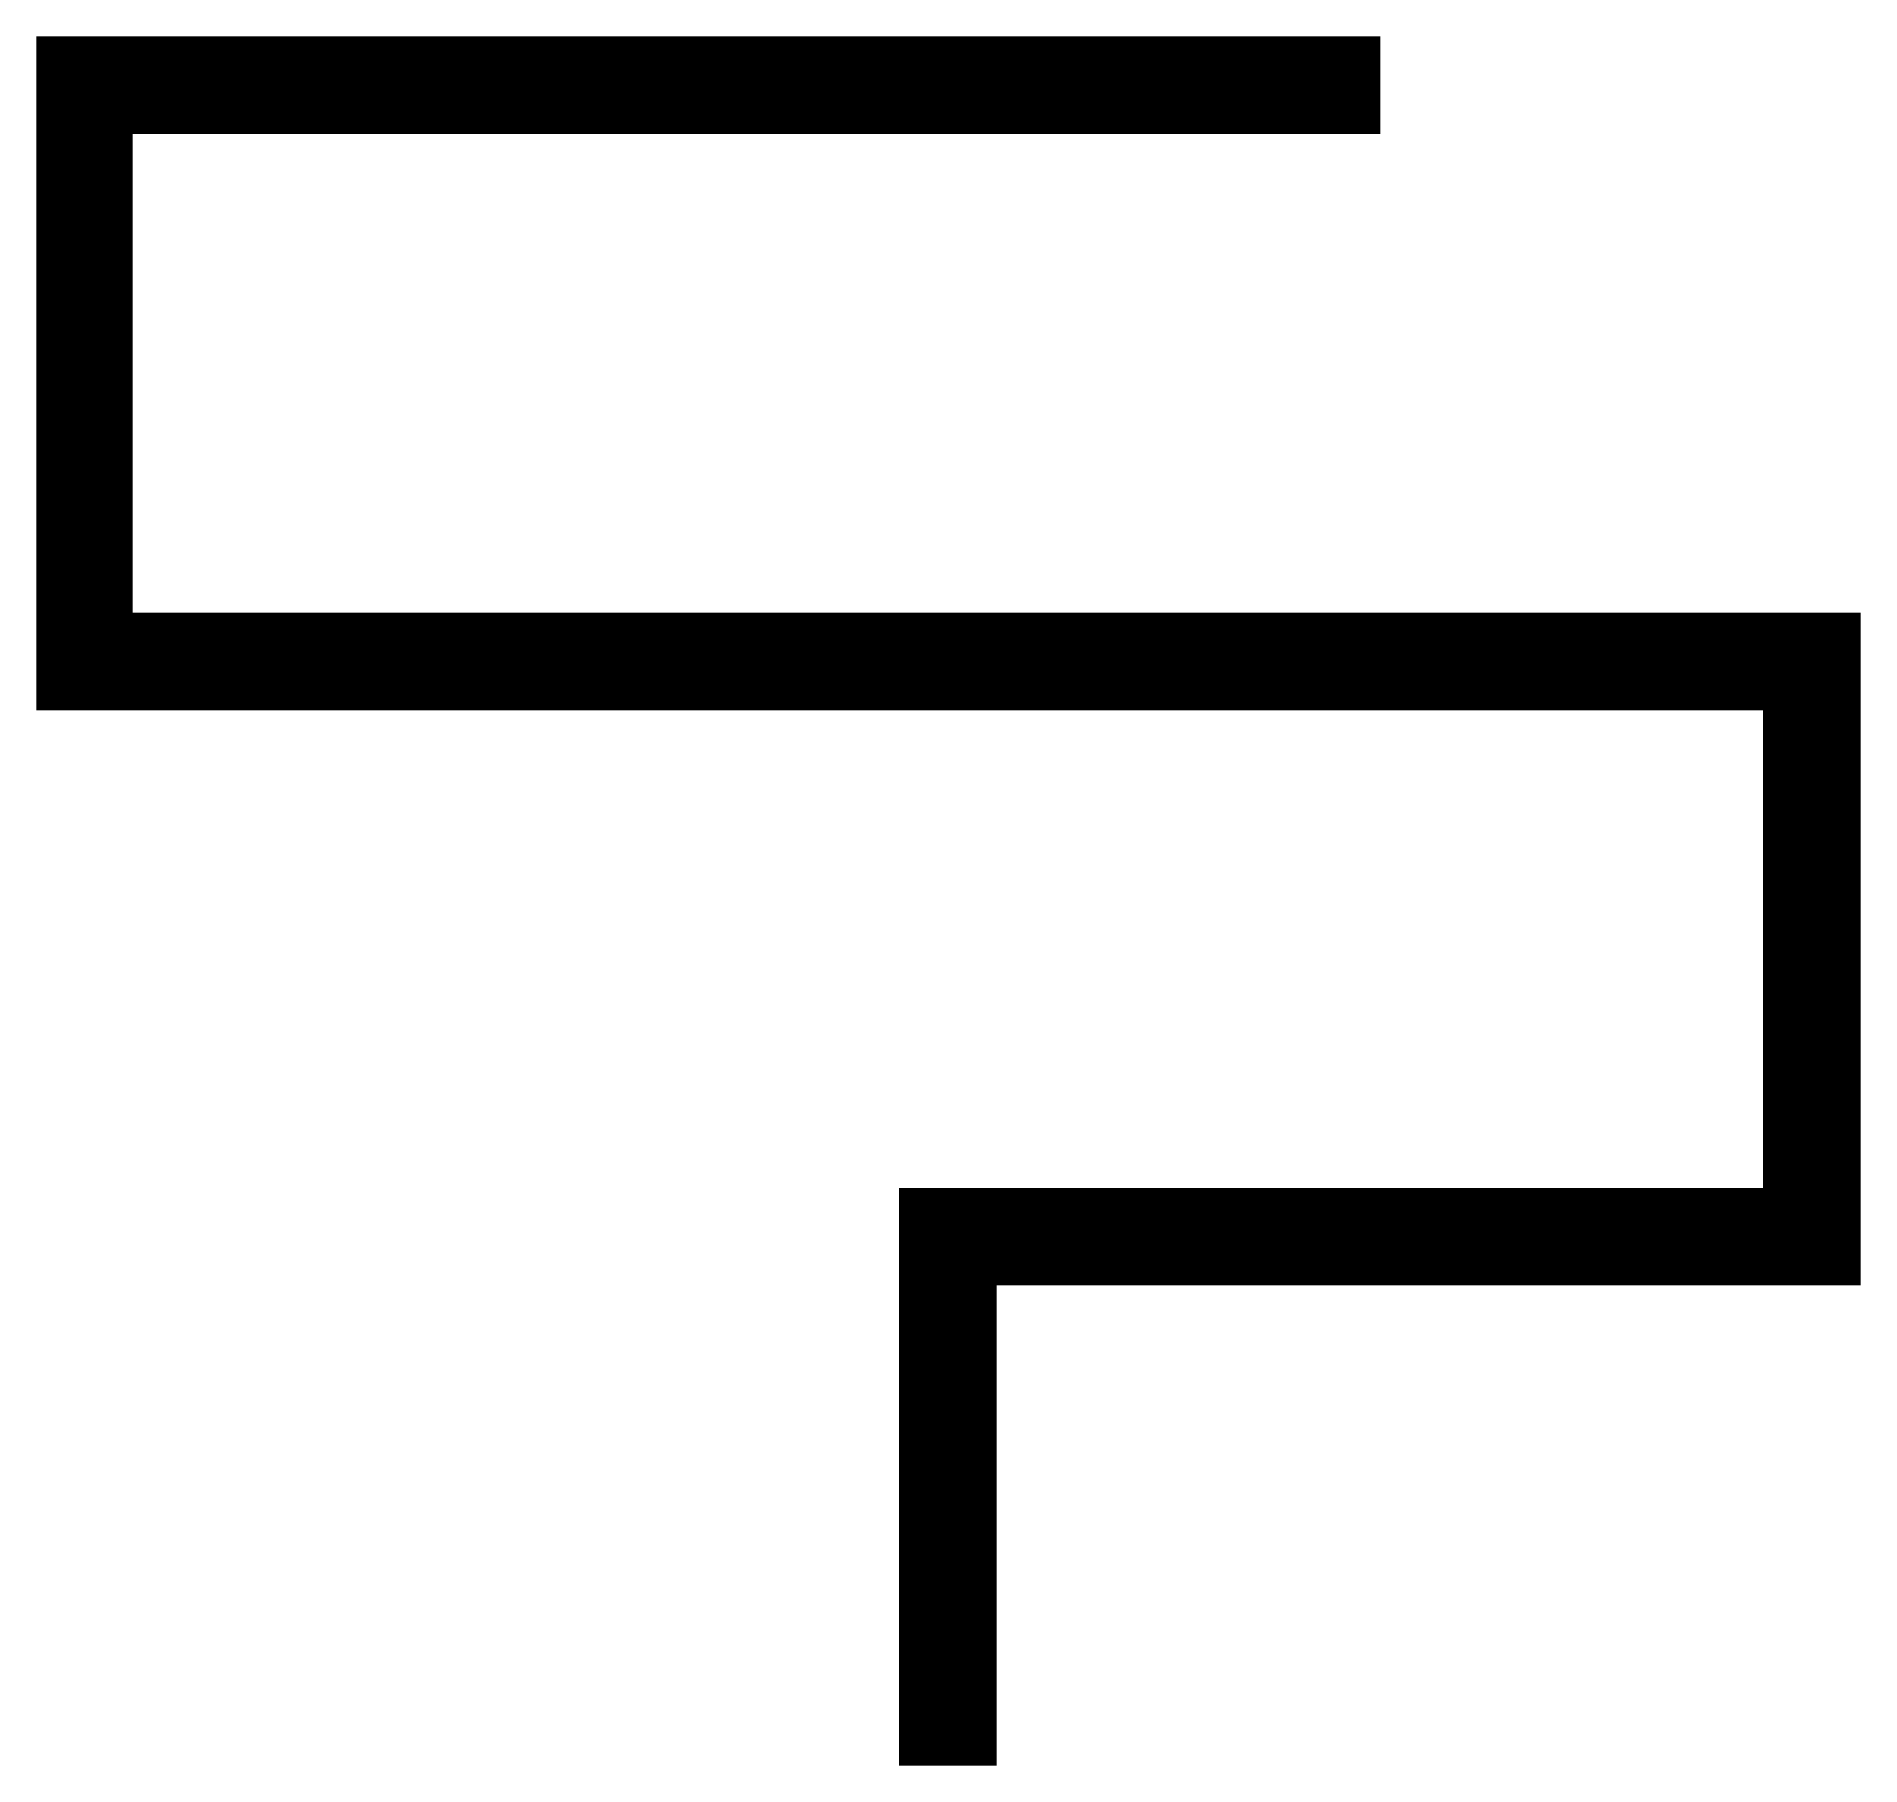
# Model space of a CAD drawing. Extents: x 7.43 to 8.92, y 8.58 to 10.
import ezdxf

# ---------------------------------------------------------------- set-up
doc = ezdxf.new("R2010")
doc.units = 0
doc.header["$LTSCALE"] = 25
doc.layers.get('0').update_dxf_attribs({"linetype": 'CONTINUOUS'})

msp = doc.modelspace()

# ---------------------------------------------------------------- linework, layer by layer
at = {"color": 2, "const_width": 0.001}
for points in [[(7.428, 9.917), (8.53, 9.917), (8.53, 9.996), (7.428, 9.996), (7.428, 9.917)], [(7.428, 9.995), (8.53, 9.995)], [(7.428, 9.994), (8.53, 9.994)], [(7.428, 9.993), (8.53, 9.993)], [(7.428, 9.992), (8.53, 9.992)], [(7.428, 9.991), (8.53, 9.991)], [(7.428, 9.99), (8.53, 9.99)], [(7.428, 9.989), (8.53, 9.989)], [(7.428, 9.988), (8.53, 9.988)], [(7.428, 9.987), (8.53, 9.987)], [(7.428, 9.986), (8.53, 9.986)], [(7.428, 9.985), (8.53, 9.985)], [(7.428, 9.984), (8.53, 9.984)], [(7.428, 9.983), (8.53, 9.983)], [(7.428, 9.982), (8.53, 9.982)], [(7.428, 9.981), (8.53, 9.981)], [(7.428, 9.98), (8.53, 9.98)], [(7.428, 9.979), (8.53, 9.979)], [(7.428, 9.978), (8.53, 9.978)], [(7.428, 9.977), (8.53, 9.977)], [(7.428, 9.976), (8.53, 9.976)], [(7.428, 9.975), (8.53, 9.975)], [(7.428, 9.974), (8.53, 9.974)], [(7.428, 9.973), (8.53, 9.973)], [(7.428, 9.972), (8.53, 9.972)], [(7.428, 9.971), (8.53, 9.971)], [(7.428, 9.97), (8.53, 9.97)], [(7.428, 9.969), (8.53, 9.969)], [(7.428, 9.968), (8.53, 9.968)], [(7.428, 9.967), (8.53, 9.967)], [(7.428, 9.966), (8.53, 9.966)], [(7.428, 9.965), (8.53, 9.965)], [(7.428, 9.964), (8.53, 9.964)], [(7.428, 9.963), (8.53, 9.963)], [(7.428, 9.962), (8.53, 9.962)], [(7.428, 9.961), (8.53, 9.961)], [(7.428, 9.96), (8.53, 9.96)], [(7.428, 9.959), (8.53, 9.959)], [(7.428, 9.958), (8.53, 9.958)], [(7.428, 9.957), (8.53, 9.957)], [(7.428, 9.956), (8.53, 9.956)], [(7.428, 9.955), (8.53, 9.955)], [(7.428, 9.954), (8.53, 9.954)], [(7.428, 9.953), (8.53, 9.953)], [(7.428, 9.952), (8.53, 9.952)], [(7.428, 9.951), (8.53, 9.951)], [(7.428, 9.95), (8.53, 9.95)], [(7.428, 9.949), (8.53, 9.949)], [(7.428, 9.948), (8.53, 9.948)], [(7.428, 9.947), (8.53, 9.947)], [(7.428, 9.946), (8.53, 9.946)], [(7.428, 9.945), (8.53, 9.945)], [(7.428, 9.944), (8.53, 9.944)], [(7.428, 9.943), (8.53, 9.943)], [(7.428, 9.942), (8.53, 9.942)], [(7.428, 9.941), (8.53, 9.941)], [(7.428, 9.94), (8.53, 9.94)], [(7.428, 9.939), (8.53, 9.939)], [(7.428, 9.938), (8.53, 9.938)], [(7.428, 9.937), (8.53, 9.937)], [(7.428, 9.936), (8.53, 9.936)], [(7.428, 9.935), (8.53, 9.935)], [(7.428, 9.934), (8.53, 9.934)], [(7.428, 9.933), (8.53, 9.933)], [(7.428, 9.932), (8.53, 9.932)], [(7.428, 9.931), (8.53, 9.931)], [(7.428, 9.93), (8.53, 9.93)], [(7.428, 9.929), (8.53, 9.929)], [(7.428, 9.928), (8.53, 9.928)], [(7.428, 9.927), (8.53, 9.927)], [(7.428, 9.926), (8.53, 9.926)], [(7.428, 9.925), (8.53, 9.925)], [(7.428, 9.924), (8.53, 9.924)], [(7.428, 9.923), (8.53, 9.923)], [(7.428, 9.922), (8.53, 9.922)], [(7.428, 9.921), (8.53, 9.921)], [(7.428, 9.92), (8.53, 9.92)], [(7.428, 9.919), (8.53, 9.919)], [(7.428, 9.918), (8.53, 9.918)], [(7.506, 9.523), (7.506, 9.917), (7.428, 9.917), (7.428, 9.523), (7.506, 9.523)], [(7.428, 9.917), (7.506, 9.917)], [(7.428, 9.917), (8.53, 9.917)], [(7.428, 9.916), (7.506, 9.916)], [(7.428, 9.915), (7.506, 9.915)], [(7.428, 9.914), (7.506, 9.914)], [(7.428, 9.913), (7.506, 9.913)], [(7.428, 9.912), (7.506, 9.912)], [(7.428, 9.911), (7.506, 9.911)], [(7.428, 9.91), (7.506, 9.91)], [(7.428, 9.909), (7.506, 9.909)], [(7.428, 9.908), (7.506, 9.908)], [(7.428, 9.907), (7.506, 9.907)], [(7.428, 9.906), (7.506, 9.906)], [(7.428, 9.905), (7.506, 9.905)], [(7.428, 9.904), (7.506, 9.904)], [(7.428, 9.903), (7.506, 9.903)], [(7.428, 9.902), (7.506, 9.902)], [(7.428, 9.901), (7.506, 9.901)], [(7.428, 9.9), (7.506, 9.9)], [(7.428, 9.899), (7.506, 9.899)], [(7.428, 9.898), (7.506, 9.898)], [(7.428, 9.897), (7.506, 9.897)], [(7.428, 9.896), (7.506, 9.896)], [(7.428, 9.895), (7.506, 9.895)], [(7.428, 9.894), (7.506, 9.894)], [(7.428, 9.893), (7.506, 9.893)], [(7.428, 9.892), (7.506, 9.892)], [(7.428, 9.891), (7.506, 9.891)], [(7.428, 9.89), (7.506, 9.89)], [(7.428, 9.889), (7.506, 9.889)], [(7.428, 9.888), (7.506, 9.888)], [(7.428, 9.887), (7.506, 9.887)], [(7.428, 9.886), (7.506, 9.886)], [(7.428, 9.885), (7.506, 9.885)], [(7.428, 9.884), (7.506, 9.884)], [(7.428, 9.883), (7.506, 9.883)], [(7.428, 9.882), (7.506, 9.882)], [(7.428, 9.881), (7.506, 9.881)], [(7.428, 9.88), (7.506, 9.88)], [(7.428, 9.879), (7.506, 9.879)], [(7.428, 9.878), (7.506, 9.878)], [(7.428, 9.877), (7.506, 9.877)], [(7.428, 9.876), (7.506, 9.876)], [(7.428, 9.875), (7.506, 9.875)], [(7.428, 9.874), (7.506, 9.874)], [(7.428, 9.873), (7.506, 9.873)], [(7.428, 9.872), (7.506, 9.872)], [(7.428, 9.871), (7.506, 9.871)], [(7.428, 9.87), (7.506, 9.87)], [(7.428, 9.869), (7.506, 9.869)], [(7.428, 9.868), (7.506, 9.868)], [(7.428, 9.867), (7.506, 9.867)], [(7.428, 9.866), (7.506, 9.866)], [(7.428, 9.865), (7.506, 9.865)], [(7.428, 9.864), (7.506, 9.864)], [(7.428, 9.863), (7.506, 9.863)], [(7.428, 9.862), (7.506, 9.862)], [(7.428, 9.861), (7.506, 9.861)], [(7.428, 9.86), (7.506, 9.86)], [(7.428, 9.859), (7.506, 9.859)], [(7.428, 9.858), (7.506, 9.858)], [(7.428, 9.857), (7.506, 9.857)], [(7.428, 9.856), (7.506, 9.856)], [(7.428, 9.855), (7.506, 9.855)], [(7.428, 9.854), (7.506, 9.854)], [(7.428, 9.853), (7.506, 9.853)], [(7.428, 9.852), (7.506, 9.852)], [(7.428, 9.851), (7.506, 9.851)], [(7.428, 9.85), (7.506, 9.85)], [(7.428, 9.849), (7.506, 9.849)], [(7.428, 9.848), (7.506, 9.848)], [(7.428, 9.847), (7.506, 9.847)], [(7.428, 9.846), (7.506, 9.846)], [(7.428, 9.845), (7.506, 9.845)], [(7.428, 9.844), (7.506, 9.844)], [(7.428, 9.843), (7.506, 9.843)], [(7.428, 9.842), (7.506, 9.842)], [(7.428, 9.841), (7.506, 9.841)], [(7.428, 9.84), (7.506, 9.84)], [(7.428, 9.839), (7.506, 9.839)], [(7.428, 9.838), (7.506, 9.838)], [(7.428, 9.837), (7.506, 9.837)], [(7.428, 9.836), (7.506, 9.836)], [(7.428, 9.835), (7.506, 9.835)], [(7.428, 9.834), (7.506, 9.834)], [(7.428, 9.833), (7.506, 9.833)], [(7.428, 9.832), (7.506, 9.832)], [(7.428, 9.831), (7.506, 9.831)], [(7.428, 9.83), (7.506, 9.83)], [(7.428, 9.829), (7.506, 9.829)], [(7.428, 9.828), (7.506, 9.828)], [(7.428, 9.827), (7.506, 9.827)], [(7.428, 9.826), (7.506, 9.826)], [(7.428, 9.825), (7.506, 9.825)], [(7.428, 9.824), (7.506, 9.824)], [(7.428, 9.823), (7.506, 9.823)], [(7.428, 9.822), (7.506, 9.822)], [(7.428, 9.821), (7.506, 9.821)], [(7.428, 9.82), (7.506, 9.82)], [(7.428, 9.819), (7.506, 9.819)], [(7.428, 9.818), (7.506, 9.818)], [(7.428, 9.817), (7.506, 9.817)], [(7.428, 9.816), (7.506, 9.816)], [(7.428, 9.815), (7.506, 9.815)], [(7.428, 9.814), (7.506, 9.814)], [(7.428, 9.813), (7.506, 9.813)], [(7.428, 9.812), (7.506, 9.812)], [(7.428, 9.811), (7.506, 9.811)], [(7.428, 9.81), (7.506, 9.81)], [(7.428, 9.809), (7.506, 9.809)], [(7.428, 9.808), (7.506, 9.808)], [(7.428, 9.807), (7.506, 9.807)], [(7.428, 9.806), (7.506, 9.806)], [(7.428, 9.805), (7.506, 9.805)], [(7.428, 9.804), (7.506, 9.804)], [(7.428, 9.803), (7.506, 9.803)], [(7.428, 9.802), (7.506, 9.802)], [(7.428, 9.801), (7.506, 9.801)], [(7.428, 9.8), (7.506, 9.8)], [(7.428, 9.799), (7.506, 9.799)], [(7.428, 9.798), (7.506, 9.798)], [(7.428, 9.797), (7.506, 9.797)], [(7.428, 9.796), (7.506, 9.796)], [(7.428, 9.795), (7.506, 9.795)], [(7.428, 9.794), (7.506, 9.794)], [(7.428, 9.793), (7.506, 9.793)], [(7.428, 9.792), (7.506, 9.792)], [(7.428, 9.791), (7.506, 9.791)], [(7.428, 9.79), (7.506, 9.79)], [(7.428, 9.789), (7.506, 9.789)], [(7.428, 9.788), (7.506, 9.788)], [(7.428, 9.787), (7.506, 9.787)], [(7.428, 9.786), (7.506, 9.786)], [(7.428, 9.785), (7.506, 9.785)], [(7.428, 9.784), (7.506, 9.784)], [(7.428, 9.783), (7.506, 9.783)], [(7.428, 9.782), (7.506, 9.782)], [(7.428, 9.781), (7.506, 9.781)], [(7.428, 9.78), (7.506, 9.78)], [(7.428, 9.779), (7.506, 9.779)], [(7.428, 9.778), (7.506, 9.778)], [(7.428, 9.777), (7.506, 9.777)], [(7.428, 9.776), (7.506, 9.776)], [(7.428, 9.775), (7.506, 9.775)], [(7.428, 9.774), (7.506, 9.774)], [(7.428, 9.773), (7.506, 9.773)], [(7.428, 9.772), (7.506, 9.772)], [(7.428, 9.771), (7.506, 9.771)], [(7.428, 9.77), (7.506, 9.77)], [(7.428, 9.769), (7.506, 9.769)], [(7.428, 9.768), (7.506, 9.768)], [(7.428, 9.767), (7.506, 9.767)], [(7.428, 9.766), (7.506, 9.766)], [(7.428, 9.765), (7.506, 9.765)], [(7.428, 9.764), (7.506, 9.764)], [(7.428, 9.763), (7.506, 9.763)], [(7.428, 9.762), (7.506, 9.762)], [(7.428, 9.761), (7.506, 9.761)], [(7.428, 9.76), (7.506, 9.76)], [(7.428, 9.759), (7.506, 9.759)], [(7.428, 9.758), (7.506, 9.758)], [(7.428, 9.757), (7.506, 9.757)], [(7.428, 9.756), (7.506, 9.756)], [(7.428, 9.755), (7.506, 9.755)], [(7.428, 9.754), (7.506, 9.754)], [(7.428, 9.753), (7.506, 9.753)], [(7.428, 9.752), (7.506, 9.752)], [(7.428, 9.751), (7.506, 9.751)], [(7.428, 9.75), (7.506, 9.75)], [(7.428, 9.749), (7.506, 9.749)], [(7.428, 9.748), (7.506, 9.748)], [(7.428, 9.747), (7.506, 9.747)], [(7.428, 9.746), (7.506, 9.746)], [(7.428, 9.745), (7.506, 9.745)], [(7.428, 9.744), (7.506, 9.744)], [(7.428, 9.743), (7.506, 9.743)], [(7.428, 9.742), (7.506, 9.742)], [(7.428, 9.741), (7.506, 9.741)], [(7.428, 9.74), (7.506, 9.74)], [(7.428, 9.739), (7.506, 9.739)], [(7.428, 9.738), (7.506, 9.738)], [(7.428, 9.737), (7.506, 9.737)], [(7.428, 9.736), (7.506, 9.736)], [(7.428, 9.735), (7.506, 9.735)], [(7.428, 9.734), (7.506, 9.734)], [(7.428, 9.733), (7.506, 9.733)], [(7.428, 9.732), (7.506, 9.732)], [(7.428, 9.731), (7.506, 9.731)], [(7.428, 9.73), (7.506, 9.73)], [(7.428, 9.729), (7.506, 9.729)], [(7.428, 9.728), (7.506, 9.728)], [(7.428, 9.727), (7.506, 9.727)], [(7.428, 9.726), (7.506, 9.726)], [(7.428, 9.725), (7.506, 9.725)], [(7.428, 9.724), (7.506, 9.724)], [(7.428, 9.723), (7.506, 9.723)], [(7.428, 9.722), (7.506, 9.722)], [(7.428, 9.721), (7.506, 9.721)], [(7.428, 9.72), (7.506, 9.72)], [(7.428, 9.719), (7.506, 9.719)], [(7.428, 9.718), (7.506, 9.718)], [(7.428, 9.717), (7.506, 9.717)], [(7.428, 9.716), (7.506, 9.716)], [(7.428, 9.715), (7.506, 9.715)], [(7.428, 9.714), (7.506, 9.714)], [(7.428, 9.713), (7.506, 9.713)], [(7.428, 9.712), (7.506, 9.712)], [(7.428, 9.711), (7.506, 9.711)], [(7.428, 9.71), (7.506, 9.71)], [(7.428, 9.709), (7.506, 9.709)], [(7.428, 9.708), (7.506, 9.708)], [(7.428, 9.707), (7.506, 9.707)], [(7.428, 9.706), (7.506, 9.706)], [(7.428, 9.705), (7.506, 9.705)], [(7.428, 9.704), (7.506, 9.704)], [(7.428, 9.703), (7.506, 9.703)], [(7.428, 9.702), (7.506, 9.702)], [(7.428, 9.701), (7.506, 9.701)], [(7.428, 9.7), (7.506, 9.7)], [(7.428, 9.699), (7.506, 9.699)], [(7.428, 9.698), (7.506, 9.698)], [(7.428, 9.697), (7.506, 9.697)], [(7.428, 9.696), (7.506, 9.696)], [(7.428, 9.695), (7.506, 9.695)], [(7.428, 9.694), (7.506, 9.694)], [(7.428, 9.693), (7.506, 9.693)], [(7.428, 9.692), (7.506, 9.692)], [(7.428, 9.691), (7.506, 9.691)], [(7.428, 9.69), (7.506, 9.69)], [(7.428, 9.689), (7.506, 9.689)], [(7.428, 9.688), (7.506, 9.688)], [(7.428, 9.687), (7.506, 9.687)], [(7.428, 9.686), (7.506, 9.686)], [(7.428, 9.685), (7.506, 9.685)], [(7.428, 9.684), (7.506, 9.684)], [(7.428, 9.683), (7.506, 9.683)], [(7.428, 9.682), (7.506, 9.682)], [(7.428, 9.681), (7.506, 9.681)], [(7.428, 9.68), (7.506, 9.68)], [(7.428, 9.679), (7.506, 9.679)], [(7.428, 9.678), (7.506, 9.678)], [(7.428, 9.677), (7.506, 9.677)], [(7.428, 9.676), (7.506, 9.676)], [(7.428, 9.675), (7.506, 9.675)], [(7.428, 9.674), (7.506, 9.674)], [(7.428, 9.673), (7.506, 9.673)], [(7.428, 9.672), (7.506, 9.672)], [(7.428, 9.671), (7.506, 9.671)], [(7.428, 9.67), (7.506, 9.67)], [(7.428, 9.669), (7.506, 9.669)], [(7.428, 9.668), (7.506, 9.668)], [(7.428, 9.667), (7.506, 9.667)], [(7.428, 9.666), (7.506, 9.666)], [(7.428, 9.665), (7.506, 9.665)], [(7.428, 9.664), (7.506, 9.664)], [(7.428, 9.663), (7.506, 9.663)], [(7.428, 9.662), (7.506, 9.662)], [(7.428, 9.661), (7.506, 9.661)], [(7.428, 9.66), (7.506, 9.66)], [(7.428, 9.659), (7.506, 9.659)], [(7.428, 9.658), (7.506, 9.658)], [(7.428, 9.657), (7.506, 9.657)], [(7.428, 9.656), (7.506, 9.656)], [(7.428, 9.655), (7.506, 9.655)], [(7.428, 9.654), (7.506, 9.654)], [(7.428, 9.653), (7.506, 9.653)], [(7.428, 9.652), (7.506, 9.652)], [(7.428, 9.651), (7.506, 9.651)], [(7.428, 9.65), (7.506, 9.65)], [(7.428, 9.649), (7.506, 9.649)], [(7.428, 9.648), (7.506, 9.648)], [(7.428, 9.647), (7.506, 9.647)], [(7.428, 9.646), (7.506, 9.646)], [(7.428, 9.645), (7.506, 9.645)], [(7.428, 9.644), (7.506, 9.644)], [(7.428, 9.643), (7.506, 9.643)], [(7.428, 9.642), (7.506, 9.642)], [(7.428, 9.641), (7.506, 9.641)], [(7.428, 9.64), (7.506, 9.64)], [(7.428, 9.639), (7.506, 9.639)], [(7.428, 9.638), (7.506, 9.638)], [(7.428, 9.637), (7.506, 9.637)], [(7.428, 9.636), (7.506, 9.636)], [(7.428, 9.635), (7.506, 9.635)], [(7.428, 9.634), (7.506, 9.634)], [(7.428, 9.633), (7.506, 9.633)], [(7.428, 9.632), (7.506, 9.632)], [(7.428, 9.631), (7.506, 9.631)], [(7.428, 9.63), (7.506, 9.63)], [(7.428, 9.629), (7.506, 9.629)], [(7.428, 9.628), (7.506, 9.628)], [(7.428, 9.627), (7.506, 9.627)], [(7.428, 9.626), (7.506, 9.626)], [(7.428, 9.625), (7.506, 9.625)], [(7.428, 9.624), (7.506, 9.624)], [(7.428, 9.623), (7.506, 9.623)], [(7.428, 9.622), (7.506, 9.622)], [(7.428, 9.621), (7.506, 9.621)], [(7.428, 9.62), (7.506, 9.62)], [(7.428, 9.619), (7.506, 9.619)], [(7.428, 9.618), (7.506, 9.618)], [(7.428, 9.617), (7.506, 9.617)], [(7.428, 9.616), (7.506, 9.616)], [(7.428, 9.615), (7.506, 9.615)], [(7.428, 9.614), (7.506, 9.614)], [(7.428, 9.613), (7.506, 9.613)], [(7.428, 9.612), (7.506, 9.612)], [(7.428, 9.611), (7.506, 9.611)], [(7.428, 9.61), (7.506, 9.61)], [(7.428, 9.609), (7.506, 9.609)], [(7.428, 9.608), (7.506, 9.608)], [(7.428, 9.607), (7.506, 9.607)], [(7.428, 9.606), (7.506, 9.606)], [(7.428, 9.605), (7.506, 9.605)], [(7.428, 9.604), (7.506, 9.604)], [(7.428, 9.603), (7.506, 9.603)], [(7.428, 9.602), (7.506, 9.602)], [(7.428, 9.601), (7.506, 9.601)], [(7.428, 9.6), (7.506, 9.6)], [(7.428, 9.599), (7.506, 9.599)], [(7.428, 9.598), (7.506, 9.598)], [(7.428, 9.597), (7.506, 9.597)], [(7.428, 9.596), (7.506, 9.596)], [(7.428, 9.595), (7.506, 9.595)], [(7.428, 9.594), (7.506, 9.594)], [(7.428, 9.593), (7.506, 9.593)], [(7.428, 9.592), (7.506, 9.592)], [(7.428, 9.591), (7.506, 9.591)], [(7.428, 9.59), (7.506, 9.59)], [(7.428, 9.589), (7.506, 9.589)], [(7.428, 9.588), (7.506, 9.588)], [(7.428, 9.587), (7.506, 9.587)], [(7.428, 9.586), (7.506, 9.586)], [(7.428, 9.585), (7.506, 9.585)], [(7.428, 9.584), (7.506, 9.584)], [(7.428, 9.583), (7.506, 9.583)], [(7.428, 9.582), (7.506, 9.582)], [(7.428, 9.581), (7.506, 9.581)], [(7.428, 9.58), (7.506, 9.58)], [(7.428, 9.579), (7.506, 9.579)], [(7.428, 9.578), (7.506, 9.578)], [(7.428, 9.577), (7.506, 9.577)], [(7.428, 9.576), (7.506, 9.576)], [(7.428, 9.575), (7.506, 9.575)], [(7.428, 9.574), (7.506, 9.574)], [(7.428, 9.573), (7.506, 9.573)], [(7.428, 9.572), (7.506, 9.572)], [(7.428, 9.571), (7.506, 9.571)], [(7.428, 9.57), (7.506, 9.57)], [(7.428, 9.569), (7.506, 9.569)], [(7.428, 9.568), (7.506, 9.568)], [(7.428, 9.567), (7.506, 9.567)], [(7.428, 9.566), (7.506, 9.566)], [(7.428, 9.565), (7.506, 9.565)], [(7.428, 9.564), (7.506, 9.564)], [(7.428, 9.563), (7.506, 9.563)], [(7.428, 9.562), (7.506, 9.562)], [(7.428, 9.561), (7.506, 9.561)], [(7.428, 9.56), (7.506, 9.56)], [(7.428, 9.559), (7.506, 9.559)], [(7.428, 9.558), (7.506, 9.558)], [(7.428, 9.557), (7.506, 9.557)], [(7.428, 9.556), (7.506, 9.556)], [(7.428, 9.555), (7.506, 9.555)], [(7.428, 9.554), (7.506, 9.554)], [(7.428, 9.553), (7.506, 9.553)], [(7.428, 9.552), (7.506, 9.552)], [(7.428, 9.551), (7.506, 9.551)], [(7.428, 9.55), (7.506, 9.55)], [(7.428, 9.549), (7.506, 9.549)], [(7.428, 9.548), (7.506, 9.548)], [(7.428, 9.547), (7.506, 9.547)], [(7.428, 9.546), (7.506, 9.546)], [(7.428, 9.545), (7.506, 9.545)], [(7.428, 9.544), (7.506, 9.544)], [(7.428, 9.543), (7.506, 9.543)], [(7.428, 9.542), (7.506, 9.542)], [(7.428, 9.541), (7.506, 9.541)], [(7.428, 9.54), (7.506, 9.54)], [(7.428, 9.539), (7.506, 9.539)], [(7.428, 9.538), (7.506, 9.538)], [(7.428, 9.537), (7.506, 9.537)], [(7.428, 9.536), (7.506, 9.536)], [(7.428, 9.535), (7.506, 9.535)], [(7.428, 9.534), (7.506, 9.534)], [(7.428, 9.533), (7.506, 9.533)], [(7.428, 9.532), (7.506, 9.532)], [(7.428, 9.531), (7.506, 9.531)], [(7.428, 9.53), (7.506, 9.53)], [(7.428, 9.529), (7.506, 9.529)], [(7.428, 9.528), (7.506, 9.528)], [(7.428, 9.527), (7.506, 9.527)], [(7.428, 9.526), (7.506, 9.526)], [(7.428, 9.525), (7.506, 9.525)], [(7.428, 9.524), (7.506, 9.524)], [(7.428, 9.444), (8.924, 9.444), (8.924, 9.523), (7.428, 9.523), (7.428, 9.444)], [(7.428, 9.523), (8.924, 9.523)], [(7.428, 9.522), (8.924, 9.522)], [(7.428, 9.521), (8.924, 9.521)], [(7.428, 9.52), (8.924, 9.52)], [(7.428, 9.519), (8.924, 9.519)], [(7.428, 9.518), (8.924, 9.518)], [(7.428, 9.517), (8.924, 9.517)], [(7.428, 9.516), (8.924, 9.516)], [(7.428, 9.515), (8.924, 9.515)], [(7.428, 9.514), (8.924, 9.514)], [(7.428, 9.513), (8.924, 9.513)], [(7.428, 9.512), (8.924, 9.512)], [(7.428, 9.511), (8.924, 9.511)], [(7.428, 9.51), (8.924, 9.51)], [(7.428, 9.509), (8.924, 9.509)], [(7.428, 9.508), (8.924, 9.508)], [(7.428, 9.507), (8.924, 9.507)], [(7.428, 9.506), (8.924, 9.506)], [(7.428, 9.505), (8.924, 9.505)], [(7.428, 9.504), (8.924, 9.504)], [(7.428, 9.503), (8.924, 9.503)], [(7.428, 9.502), (8.924, 9.502)], [(7.428, 9.501), (8.924, 9.501)], [(7.428, 9.5), (8.924, 9.5)], [(7.428, 9.499), (8.924, 9.499)], [(7.428, 9.498), (8.924, 9.498)], [(7.428, 9.497), (8.924, 9.497)], [(7.428, 9.496), (8.924, 9.496)], [(7.428, 9.495), (8.924, 9.495)], [(7.428, 9.494), (8.924, 9.494)], [(7.428, 9.493), (8.924, 9.493)], [(7.428, 9.492), (8.924, 9.492)], [(7.428, 9.491), (8.924, 9.491)], [(7.428, 9.49), (8.924, 9.49)], [(7.428, 9.489), (8.924, 9.489)], [(7.428, 9.488), (8.924, 9.488)], [(7.428, 9.487), (8.924, 9.487)], [(7.428, 9.486), (8.924, 9.486)], [(7.428, 9.485), (8.924, 9.485)], [(7.428, 9.484), (8.924, 9.484)], [(7.428, 9.483), (8.924, 9.483)], [(7.428, 9.482), (8.924, 9.482)], [(7.428, 9.481), (8.924, 9.481)], [(7.428, 9.48), (8.924, 9.48)], [(7.428, 9.479), (8.924, 9.479)], [(7.428, 9.478), (8.924, 9.478)], [(7.428, 9.477), (8.924, 9.477)], [(7.428, 9.476), (8.924, 9.476)], [(7.428, 9.475), (8.924, 9.475)], [(7.428, 9.474), (8.924, 9.474)], [(7.428, 9.473), (8.924, 9.473)], [(7.428, 9.472), (8.924, 9.472)], [(7.428, 9.471), (8.924, 9.471)], [(7.428, 9.47), (8.924, 9.47)], [(7.428, 9.469), (8.924, 9.469)], [(7.428, 9.468), (8.924, 9.468)], [(7.428, 9.467), (8.924, 9.467)], [(7.428, 9.466), (8.924, 9.466)], [(7.428, 9.465), (8.924, 9.465)], [(7.428, 9.464), (8.924, 9.464)], [(7.428, 9.463), (8.924, 9.463)], [(7.428, 9.462), (8.924, 9.462)], [(7.428, 9.461), (8.924, 9.461)], [(7.428, 9.46), (8.924, 9.46)], [(7.428, 9.459), (8.924, 9.459)], [(7.428, 9.458), (8.924, 9.458)], [(7.428, 9.457), (8.924, 9.457)], [(7.428, 9.456), (8.924, 9.456)], [(7.428, 9.455), (8.924, 9.455)], [(7.428, 9.454), (8.924, 9.454)], [(7.428, 9.453), (8.924, 9.453)], [(7.428, 9.452), (8.924, 9.452)], [(7.428, 9.451), (8.924, 9.451)], [(7.428, 9.45), (8.924, 9.45)], [(7.428, 9.449), (8.924, 9.449)], [(7.428, 9.448), (8.924, 9.448)], [(7.428, 9.447), (8.924, 9.447)], [(7.428, 9.446), (8.924, 9.446)], [(7.428, 9.445), (8.924, 9.445)], [(8.924, 9.444), (8.845, 9.444), (8.845, 9.051), (8.924, 9.051), (8.924, 9.444)], [(8.845, 9.444), (8.924, 9.444)], [(8.845, 9.443), (8.924, 9.443)], [(8.845, 9.442), (8.924, 9.442)], [(8.845, 9.441), (8.924, 9.441)], [(8.845, 9.44), (8.924, 9.44)], [(8.845, 9.439), (8.924, 9.439)], [(8.845, 9.438), (8.924, 9.438)], [(8.845, 9.437), (8.924, 9.437)], [(8.845, 9.436), (8.924, 9.436)], [(8.845, 9.435), (8.924, 9.435)], [(8.845, 9.434), (8.924, 9.434)], [(8.845, 9.433), (8.924, 9.433)], [(8.845, 9.432), (8.924, 9.432)], [(8.845, 9.431), (8.924, 9.431)], [(8.845, 9.43), (8.924, 9.43)], [(8.845, 9.429), (8.924, 9.429)], [(8.845, 9.428), (8.924, 9.428)], [(8.845, 9.427), (8.924, 9.427)], [(8.845, 9.426), (8.924, 9.426)], [(8.845, 9.425), (8.924, 9.425)], [(8.845, 9.424), (8.924, 9.424)], [(8.845, 9.423), (8.924, 9.423)], [(8.845, 9.422), (8.924, 9.422)], [(8.845, 9.421), (8.924, 9.421)], [(8.845, 9.42), (8.924, 9.42)], [(8.845, 9.419), (8.924, 9.419)], [(8.845, 9.418), (8.924, 9.418)], [(8.845, 9.417), (8.924, 9.417)], [(8.845, 9.416), (8.924, 9.416)], [(8.845, 9.415), (8.924, 9.415)], [(8.845, 9.414), (8.924, 9.414)], [(8.845, 9.413), (8.924, 9.413)], [(8.845, 9.412), (8.924, 9.412)], [(8.845, 9.411), (8.924, 9.411)], [(8.845, 9.41), (8.924, 9.41)], [(8.845, 9.409), (8.924, 9.409)], [(8.845, 9.408), (8.924, 9.408)], [(8.845, 9.407), (8.924, 9.407)], [(8.845, 9.406), (8.924, 9.406)], [(8.845, 9.405), (8.924, 9.405)], [(8.845, 9.404), (8.924, 9.404)], [(8.845, 9.403), (8.924, 9.403)], [(8.845, 9.402), (8.924, 9.402)], [(8.845, 9.401), (8.924, 9.401)], [(8.845, 9.4), (8.924, 9.4)], [(8.845, 9.399), (8.924, 9.399)], [(8.845, 9.398), (8.924, 9.398)], [(8.845, 9.397), (8.924, 9.397)], [(8.845, 9.396), (8.924, 9.396)], [(8.845, 9.395), (8.924, 9.395)], [(8.845, 9.394), (8.924, 9.394)], [(8.845, 9.393), (8.924, 9.393)], [(8.845, 9.392), (8.924, 9.392)], [(8.845, 9.391), (8.924, 9.391)], [(8.845, 9.39), (8.924, 9.39)], [(8.845, 9.389), (8.924, 9.389)], [(8.845, 9.388), (8.924, 9.388)], [(8.845, 9.387), (8.924, 9.387)], [(8.845, 9.386), (8.924, 9.386)], [(8.845, 9.385), (8.924, 9.385)], [(8.845, 9.384), (8.924, 9.384)], [(8.845, 9.383), (8.924, 9.383)], [(8.845, 9.382), (8.924, 9.382)], [(8.845, 9.381), (8.924, 9.381)], [(8.845, 9.38), (8.924, 9.38)], [(8.845, 9.379), (8.924, 9.379)], [(8.845, 9.378), (8.924, 9.378)], [(8.845, 9.377), (8.924, 9.377)], [(8.845, 9.376), (8.924, 9.376)], [(8.845, 9.375), (8.924, 9.375)], [(8.845, 9.374), (8.924, 9.374)], [(8.845, 9.373), (8.924, 9.373)], [(8.845, 9.372), (8.924, 9.372)], [(8.845, 9.371), (8.924, 9.371)], [(8.845, 9.37), (8.924, 9.37)], [(8.845, 9.369), (8.924, 9.369)], [(8.845, 9.368), (8.924, 9.368)], [(8.845, 9.367), (8.924, 9.367)], [(8.845, 9.366), (8.924, 9.366)], [(8.845, 9.365), (8.924, 9.365)], [(8.845, 9.364), (8.924, 9.364)], [(8.845, 9.363), (8.924, 9.363)], [(8.845, 9.362), (8.924, 9.362)], [(8.845, 9.361), (8.924, 9.361)], [(8.845, 9.36), (8.924, 9.36)], [(8.845, 9.359), (8.924, 9.359)], [(8.845, 9.358), (8.924, 9.358)], [(8.845, 9.357), (8.924, 9.357)], [(8.845, 9.356), (8.924, 9.356)], [(8.845, 9.355), (8.924, 9.355)], [(8.845, 9.354), (8.924, 9.354)], [(8.845, 9.353), (8.924, 9.353)], [(8.845, 9.352), (8.924, 9.352)], [(8.845, 9.351), (8.924, 9.351)], [(8.845, 9.35), (8.924, 9.35)], [(8.845, 9.349), (8.924, 9.349)], [(8.845, 9.348), (8.924, 9.348)], [(8.845, 9.347), (8.924, 9.347)], [(8.845, 9.346), (8.924, 9.346)], [(8.845, 9.345), (8.924, 9.345)], [(8.845, 9.344), (8.924, 9.344)], [(8.845, 9.343), (8.924, 9.343)], [(8.845, 9.342), (8.924, 9.342)], [(8.845, 9.341), (8.924, 9.341)], [(8.845, 9.34), (8.924, 9.34)], [(8.845, 9.339), (8.924, 9.339)], [(8.845, 9.338), (8.924, 9.338)], [(8.845, 9.337), (8.924, 9.337)], [(8.845, 9.336), (8.924, 9.336)], [(8.845, 9.335), (8.924, 9.335)], [(8.845, 9.334), (8.924, 9.334)], [(8.845, 9.333), (8.924, 9.333)], [(8.845, 9.332), (8.924, 9.332)], [(8.845, 9.331), (8.924, 9.331)], [(8.845, 9.33), (8.924, 9.33)], [(8.845, 9.329), (8.924, 9.329)], [(8.845, 9.328), (8.924, 9.328)], [(8.845, 9.327), (8.924, 9.327)], [(8.845, 9.326), (8.924, 9.326)], [(8.845, 9.325), (8.924, 9.325)], [(8.845, 9.324), (8.924, 9.324)], [(8.845, 9.323), (8.924, 9.323)], [(8.845, 9.322), (8.924, 9.322)], [(8.845, 9.321), (8.924, 9.321)], [(8.845, 9.32), (8.924, 9.32)], [(8.845, 9.319), (8.924, 9.319)], [(8.845, 9.318), (8.924, 9.318)], [(8.845, 9.317), (8.924, 9.317)], [(8.845, 9.316), (8.924, 9.316)], [(8.845, 9.315), (8.924, 9.315)], [(8.845, 9.314), (8.924, 9.314)], [(8.845, 9.313), (8.924, 9.313)], [(8.845, 9.312), (8.924, 9.312)], [(8.845, 9.311), (8.924, 9.311)], [(8.845, 9.31), (8.924, 9.31)], [(8.845, 9.309), (8.924, 9.309)], [(8.845, 9.308), (8.924, 9.308)], [(8.845, 9.307), (8.924, 9.307)], [(8.845, 9.306), (8.924, 9.306)], [(8.845, 9.305), (8.924, 9.305)], [(8.845, 9.304), (8.924, 9.304)], [(8.845, 9.303), (8.924, 9.303)], [(8.845, 9.302), (8.924, 9.302)], [(8.845, 9.301), (8.924, 9.301)], [(8.845, 9.3), (8.924, 9.3)], [(8.845, 9.299), (8.924, 9.299)], [(8.845, 9.298), (8.924, 9.298)], [(8.845, 9.297), (8.924, 9.297)], [(8.845, 9.296), (8.924, 9.296)], [(8.845, 9.295), (8.924, 9.295)], [(8.845, 9.294), (8.924, 9.294)], [(8.845, 9.293), (8.924, 9.293)], [(8.845, 9.292), (8.924, 9.292)], [(8.845, 9.291), (8.924, 9.291)], [(8.845, 9.29), (8.924, 9.29)], [(8.845, 9.289), (8.924, 9.289)], [(8.845, 9.288), (8.924, 9.288)], [(8.845, 9.287), (8.924, 9.287)], [(8.845, 9.286), (8.924, 9.286)], [(8.845, 9.285), (8.924, 9.285)], [(8.845, 9.284), (8.924, 9.284)], [(8.845, 9.283), (8.924, 9.283)], [(8.845, 9.282), (8.924, 9.282)], [(8.845, 9.281), (8.924, 9.281)], [(8.845, 9.28), (8.924, 9.28)], [(8.845, 9.279), (8.924, 9.279)], [(8.845, 9.278), (8.924, 9.278)], [(8.845, 9.277), (8.924, 9.277)], [(8.845, 9.276), (8.924, 9.276)], [(8.845, 9.275), (8.924, 9.275)], [(8.845, 9.274), (8.924, 9.274)], [(8.845, 9.273), (8.924, 9.273)], [(8.845, 9.272), (8.924, 9.272)], [(8.845, 9.271), (8.924, 9.271)], [(8.845, 9.27), (8.924, 9.27)], [(8.845, 9.269), (8.924, 9.269)], [(8.845, 9.268), (8.924, 9.268)], [(8.845, 9.267), (8.924, 9.267)], [(8.845, 9.266), (8.924, 9.266)], [(8.845, 9.265), (8.924, 9.265)], [(8.845, 9.264), (8.924, 9.264)], [(8.845, 9.263), (8.924, 9.263)], [(8.845, 9.262), (8.924, 9.262)], [(8.845, 9.261), (8.924, 9.261)], [(8.845, 9.26), (8.924, 9.26)], [(8.845, 9.259), (8.924, 9.259)], [(8.845, 9.258), (8.924, 9.258)], [(8.845, 9.257), (8.924, 9.257)], [(8.845, 9.256), (8.924, 9.256)], [(8.845, 9.255), (8.924, 9.255)], [(8.845, 9.254), (8.924, 9.254)], [(8.845, 9.253), (8.924, 9.253)], [(8.845, 9.252), (8.924, 9.252)], [(8.845, 9.251), (8.924, 9.251)], [(8.845, 9.25), (8.924, 9.25)], [(8.845, 9.249), (8.924, 9.249)], [(8.845, 9.248), (8.924, 9.248)], [(8.845, 9.247), (8.924, 9.247)], [(8.845, 9.246), (8.924, 9.246)], [(8.845, 9.245), (8.924, 9.245)], [(8.845, 9.244), (8.924, 9.244)], [(8.845, 9.243), (8.924, 9.243)], [(8.845, 9.242), (8.924, 9.242)], [(8.845, 9.241), (8.924, 9.241)], [(8.845, 9.24), (8.924, 9.24)], [(8.845, 9.239), (8.924, 9.239)], [(8.845, 9.238), (8.924, 9.238)], [(8.845, 9.237), (8.924, 9.237)], [(8.845, 9.236), (8.924, 9.236)], [(8.845, 9.235), (8.924, 9.235)], [(8.845, 9.234), (8.924, 9.234)], [(8.845, 9.233), (8.924, 9.233)], [(8.845, 9.232), (8.924, 9.232)], [(8.845, 9.231), (8.924, 9.231)], [(8.845, 9.23), (8.924, 9.23)], [(8.845, 9.229), (8.924, 9.229)], [(8.845, 9.228), (8.924, 9.228)], [(8.845, 9.227), (8.924, 9.227)], [(8.845, 9.226), (8.924, 9.226)], [(8.845, 9.225), (8.924, 9.225)], [(8.845, 9.224), (8.924, 9.224)], [(8.845, 9.223), (8.924, 9.223)], [(8.845, 9.222), (8.924, 9.222)], [(8.845, 9.221), (8.924, 9.221)], [(8.845, 9.22), (8.924, 9.22)], [(8.845, 9.219), (8.924, 9.219)], [(8.845, 9.218), (8.924, 9.218)], [(8.845, 9.217), (8.924, 9.217)], [(8.845, 9.216), (8.924, 9.216)], [(8.845, 9.215), (8.924, 9.215)], [(8.845, 9.214), (8.924, 9.214)], [(8.845, 9.213), (8.924, 9.213)], [(8.845, 9.212), (8.924, 9.212)], [(8.845, 9.211), (8.924, 9.211)], [(8.845, 9.21), (8.924, 9.21)], [(8.845, 9.209), (8.924, 9.209)], [(8.845, 9.208), (8.924, 9.208)], [(8.845, 9.207), (8.924, 9.207)], [(8.845, 9.206), (8.924, 9.206)], [(8.845, 9.205), (8.924, 9.205)], [(8.845, 9.204), (8.924, 9.204)], [(8.845, 9.203), (8.924, 9.203)], [(8.845, 9.202), (8.924, 9.202)], [(8.845, 9.201), (8.924, 9.201)], [(8.845, 9.2), (8.924, 9.2)], [(8.845, 9.199), (8.924, 9.199)], [(8.845, 9.198), (8.924, 9.198)], [(8.845, 9.197), (8.924, 9.197)], [(8.845, 9.196), (8.924, 9.196)], [(8.845, 9.195), (8.924, 9.195)], [(8.845, 9.194), (8.924, 9.194)], [(8.845, 9.193), (8.924, 9.193)], [(8.845, 9.192), (8.924, 9.192)], [(8.845, 9.191), (8.924, 9.191)], [(8.845, 9.19), (8.924, 9.19)], [(8.845, 9.189), (8.924, 9.189)], [(8.845, 9.188), (8.924, 9.188)], [(8.845, 9.187), (8.924, 9.187)], [(8.845, 9.186), (8.924, 9.186)], [(8.845, 9.185), (8.924, 9.185)], [(8.845, 9.184), (8.924, 9.184)], [(8.845, 9.183), (8.924, 9.183)], [(8.845, 9.182), (8.924, 9.182)], [(8.845, 9.181), (8.924, 9.181)], [(8.845, 9.18), (8.924, 9.18)], [(8.845, 9.179), (8.924, 9.179)], [(8.845, 9.178), (8.924, 9.178)], [(8.845, 9.177), (8.924, 9.177)], [(8.845, 9.176), (8.924, 9.176)], [(8.845, 9.175), (8.924, 9.175)], [(8.845, 9.174), (8.924, 9.174)], [(8.845, 9.173), (8.924, 9.173)], [(8.845, 9.172), (8.924, 9.172)], [(8.845, 9.171), (8.924, 9.171)], [(8.845, 9.17), (8.924, 9.17)], [(8.845, 9.169), (8.924, 9.169)], [(8.845, 9.168), (8.924, 9.168)], [(8.845, 9.167), (8.924, 9.167)], [(8.845, 9.166), (8.924, 9.166)], [(8.845, 9.165), (8.924, 9.165)], [(8.845, 9.164), (8.924, 9.164)], [(8.845, 9.163), (8.924, 9.163)], [(8.845, 9.162), (8.924, 9.162)], [(8.845, 9.161), (8.924, 9.161)], [(8.845, 9.16), (8.924, 9.16)], [(8.845, 9.159), (8.924, 9.159)], [(8.845, 9.158), (8.924, 9.158)], [(8.845, 9.157), (8.924, 9.157)], [(8.845, 9.156), (8.924, 9.156)], [(8.845, 9.155), (8.924, 9.155)], [(8.845, 9.154), (8.924, 9.154)], [(8.845, 9.153), (8.924, 9.153)], [(8.845, 9.152), (8.924, 9.152)], [(8.845, 9.151), (8.924, 9.151)], [(8.845, 9.15), (8.924, 9.15)], [(8.845, 9.149), (8.924, 9.149)], [(8.845, 9.148), (8.924, 9.148)], [(8.845, 9.147), (8.924, 9.147)], [(8.845, 9.146), (8.924, 9.146)], [(8.845, 9.145), (8.924, 9.145)], [(8.845, 9.144), (8.924, 9.144)], [(8.845, 9.143), (8.924, 9.143)], [(8.845, 9.142), (8.924, 9.142)], [(8.845, 9.141), (8.924, 9.141)], [(8.845, 9.14), (8.924, 9.14)], [(8.845, 9.139), (8.924, 9.139)], [(8.845, 9.138), (8.924, 9.138)], [(8.845, 9.137), (8.924, 9.137)], [(8.845, 9.136), (8.924, 9.136)], [(8.845, 9.135), (8.924, 9.135)], [(8.845, 9.134), (8.924, 9.134)], [(8.845, 9.133), (8.924, 9.133)], [(8.845, 9.132), (8.924, 9.132)], [(8.845, 9.131), (8.924, 9.131)], [(8.845, 9.13), (8.924, 9.13)], [(8.845, 9.129), (8.924, 9.129)], [(8.845, 9.128), (8.924, 9.128)], [(8.845, 9.127), (8.924, 9.127)], [(8.845, 9.126), (8.924, 9.126)], [(8.845, 9.125), (8.924, 9.125)], [(8.845, 9.124), (8.924, 9.124)], [(8.845, 9.123), (8.924, 9.123)], [(8.845, 9.122), (8.924, 9.122)], [(8.845, 9.121), (8.924, 9.121)], [(8.845, 9.12), (8.924, 9.12)], [(8.845, 9.119), (8.924, 9.119)], [(8.845, 9.118), (8.924, 9.118)], [(8.845, 9.117), (8.924, 9.117)], [(8.845, 9.116), (8.924, 9.116)], [(8.845, 9.115), (8.924, 9.115)], [(8.845, 9.114), (8.924, 9.114)], [(8.845, 9.113), (8.924, 9.113)], [(8.845, 9.112), (8.924, 9.112)], [(8.845, 9.111), (8.924, 9.111)], [(8.845, 9.11), (8.924, 9.11)], [(8.845, 9.109), (8.924, 9.109)], [(8.845, 9.108), (8.924, 9.108)], [(8.845, 9.107), (8.924, 9.107)], [(8.845, 9.106), (8.924, 9.106)], [(8.845, 9.105), (8.924, 9.105)], [(8.845, 9.104), (8.924, 9.104)], [(8.845, 9.103), (8.924, 9.103)], [(8.845, 9.102), (8.924, 9.102)], [(8.845, 9.101), (8.924, 9.101)], [(8.845, 9.1), (8.924, 9.1)], [(8.845, 9.099), (8.924, 9.099)], [(8.845, 9.098), (8.924, 9.098)], [(8.845, 9.097), (8.924, 9.097)], [(8.845, 9.096), (8.924, 9.096)], [(8.845, 9.095), (8.924, 9.095)], [(8.845, 9.094), (8.924, 9.094)], [(8.845, 9.093), (8.924, 9.093)], [(8.845, 9.092), (8.924, 9.092)], [(8.845, 9.091), (8.924, 9.091)], [(8.845, 9.09), (8.924, 9.09)], [(8.845, 9.089), (8.924, 9.089)], [(8.845, 9.088), (8.924, 9.088)], [(8.845, 9.087), (8.924, 9.087)], [(8.845, 9.086), (8.924, 9.086)], [(8.845, 9.085), (8.924, 9.085)], [(8.845, 9.084), (8.924, 9.084)], [(8.845, 9.083), (8.924, 9.083)], [(8.845, 9.082), (8.924, 9.082)], [(8.845, 9.081), (8.924, 9.081)], [(8.845, 9.08), (8.924, 9.08)], [(8.845, 9.079), (8.924, 9.079)], [(8.845, 9.078), (8.924, 9.078)], [(8.845, 9.077), (8.924, 9.077)], [(8.845, 9.076), (8.924, 9.076)], [(8.845, 9.075), (8.924, 9.075)], [(8.845, 9.074), (8.924, 9.074)], [(8.845, 9.073), (8.924, 9.073)], [(8.845, 9.072), (8.924, 9.072)], [(8.845, 9.071), (8.924, 9.071)], [(8.845, 9.07), (8.924, 9.07)], [(8.845, 9.069), (8.924, 9.069)], [(8.845, 9.068), (8.924, 9.068)], [(8.845, 9.067), (8.924, 9.067)], [(8.845, 9.066), (8.924, 9.066)], [(8.845, 9.065), (8.924, 9.065)], [(8.845, 9.064), (8.924, 9.064)], [(8.845, 9.063), (8.924, 9.063)], [(8.845, 9.062), (8.924, 9.062)], [(8.845, 9.061), (8.924, 9.061)], [(8.845, 9.06), (8.924, 9.06)], [(8.845, 9.059), (8.924, 9.059)], [(8.845, 9.058), (8.924, 9.058)], [(8.845, 9.057), (8.924, 9.057)], [(8.215, 8.972), (8.924, 8.972), (8.924, 9.051), (8.136, 9.051), (8.136, 8.972), (8.924, 8.972)], [(8.924, 9.043), (8.924, 9.051), (8.136, 9.051), (8.136, 9.043), (8.924, 9.043)], [(8.136, 9.05), (8.924, 9.05)], [(8.136, 9.049), (8.924, 9.049)], [(8.136, 9.048), (8.924, 9.048)], [(8.136, 9.047), (8.924, 9.047)], [(8.136, 9.046), (8.924, 9.046)], [(8.136, 9.045), (8.924, 9.045)], [(8.136, 9.044), (8.924, 9.044)], [(8.136, 9.042), (8.924, 9.042)], [(8.845, 9.056), (8.924, 9.056)], [(8.845, 9.055), (8.924, 9.055)], [(8.845, 9.054), (8.924, 9.054)], [(8.845, 9.053), (8.924, 9.053)], [(8.845, 9.052), (8.924, 9.052)], [(8.845, 9.051), (8.924, 9.051)], [(8.136, 9.041), (8.924, 9.041)], [(8.136, 9.04), (8.924, 9.04)], [(8.136, 9.039), (8.924, 9.039)], [(8.136, 9.038), (8.924, 9.038)], [(8.136, 9.037), (8.924, 9.037)], [(8.136, 9.036), (8.924, 9.036)], [(8.136, 9.035), (8.924, 9.035)], [(8.136, 9.034), (8.924, 9.034)], [(8.136, 9.033), (8.924, 9.033)], [(8.136, 9.032), (8.924, 9.032)], [(8.136, 9.031), (8.924, 9.031)], [(8.136, 9.03), (8.924, 9.03)], [(8.136, 9.029), (8.924, 9.029)], [(8.136, 9.028), (8.924, 9.028)], [(8.136, 9.027), (8.924, 9.027)], [(8.136, 9.026), (8.924, 9.026)], [(8.136, 9.025), (8.924, 9.025)], [(8.136, 9.024), (8.924, 9.024)], [(8.136, 9.023), (8.924, 9.023)], [(8.136, 9.022), (8.924, 9.022)], [(8.136, 9.021), (8.924, 9.021)], [(8.136, 9.02), (8.924, 9.02)], [(8.136, 9.019), (8.924, 9.019)], [(8.136, 9.018), (8.924, 9.018)], [(8.136, 9.017), (8.924, 9.017)], [(8.136, 9.016), (8.924, 9.016)], [(8.136, 9.015), (8.924, 9.015)], [(8.136, 9.014), (8.924, 9.014)], [(8.136, 9.013), (8.924, 9.013)], [(8.136, 9.012), (8.924, 9.012)], [(8.136, 9.011), (8.924, 9.011)], [(8.136, 9.01), (8.924, 9.01)], [(8.136, 9.009), (8.924, 9.009)], [(8.136, 9.008), (8.924, 9.008)], [(8.136, 9.007), (8.924, 9.007)], [(8.136, 9.006), (8.924, 9.006)], [(8.136, 9.005), (8.924, 9.005)], [(8.136, 9.004), (8.924, 9.004)], [(8.136, 9.003), (8.924, 9.003)], [(8.136, 9.002), (8.924, 9.002)], [(8.136, 9.001), (8.924, 9.001)], [(8.136, 9), (8.924, 9)], [(8.136, 8.999), (8.924, 8.999)], [(8.136, 8.998), (8.924, 8.998)], [(8.136, 8.997), (8.924, 8.997)], [(8.136, 8.996), (8.924, 8.996)], [(8.136, 8.995), (8.924, 8.995)], [(8.136, 8.994), (8.924, 8.994)], [(8.136, 8.993), (8.924, 8.993)], [(8.136, 8.992), (8.924, 8.992)], [(8.136, 8.991), (8.924, 8.991)], [(8.136, 8.99), (8.924, 8.99)], [(8.136, 8.989), (8.924, 8.989)], [(8.136, 8.988), (8.924, 8.988)], [(8.136, 8.987), (8.924, 8.987)], [(8.136, 8.986), (8.924, 8.986)], [(8.136, 8.985), (8.924, 8.985)], [(8.136, 8.984), (8.924, 8.984)], [(8.136, 8.983), (8.924, 8.983)], [(8.136, 8.982), (8.924, 8.982)], [(8.136, 8.981), (8.924, 8.981)], [(8.136, 8.98), (8.924, 8.98)], [(8.136, 8.979), (8.924, 8.979)], [(8.136, 8.978), (8.924, 8.978)], [(8.136, 8.977), (8.924, 8.977)], [(8.136, 8.976), (8.924, 8.976)], [(8.136, 8.975), (8.924, 8.975)], [(8.136, 8.974), (8.924, 8.974)], [(8.136, 8.973), (8.924, 8.973)], [(8.136, 8.578), (8.215, 8.578), (8.215, 8.972), (8.136, 8.972), (8.136, 8.578)], [(8.136, 8.972), (8.924, 8.972)], [(8.136, 8.972), (8.215, 8.972)], [(8.136, 8.971), (8.215, 8.971)], [(8.136, 8.97), (8.215, 8.97)], [(8.136, 8.969), (8.215, 8.969)], [(8.136, 8.968), (8.215, 8.968)], [(8.136, 8.967), (8.215, 8.967)], [(8.136, 8.966), (8.215, 8.966)], [(8.136, 8.965), (8.215, 8.965)], [(8.136, 8.964), (8.215, 8.964)], [(8.136, 8.963), (8.215, 8.963)], [(8.136, 8.962), (8.215, 8.962)], [(8.136, 8.961), (8.215, 8.961)], [(8.136, 8.96), (8.215, 8.96)], [(8.136, 8.959), (8.215, 8.959)], [(8.136, 8.958), (8.215, 8.958)], [(8.136, 8.957), (8.215, 8.957)], [(8.136, 8.956), (8.215, 8.956)], [(8.136, 8.955), (8.215, 8.955)], [(8.136, 8.954), (8.215, 8.954)], [(8.136, 8.953), (8.215, 8.953)], [(8.136, 8.952), (8.215, 8.952)], [(8.136, 8.951), (8.215, 8.951)], [(8.136, 8.95), (8.215, 8.95)], [(8.136, 8.949), (8.215, 8.949)], [(8.136, 8.948), (8.215, 8.948)], [(8.136, 8.947), (8.215, 8.947)], [(8.136, 8.946), (8.215, 8.946)], [(8.136, 8.945), (8.215, 8.945)], [(8.136, 8.944), (8.215, 8.944)], [(8.136, 8.943), (8.215, 8.943)], [(8.136, 8.942), (8.215, 8.942)], [(8.136, 8.941), (8.215, 8.941)], [(8.136, 8.94), (8.215, 8.94)], [(8.136, 8.939), (8.215, 8.939)], [(8.136, 8.938), (8.215, 8.938)], [(8.136, 8.937), (8.215, 8.937)], [(8.136, 8.936), (8.215, 8.936)], [(8.136, 8.935), (8.215, 8.935)], [(8.136, 8.934), (8.215, 8.934)], [(8.136, 8.933), (8.215, 8.933)], [(8.136, 8.932), (8.215, 8.932)], [(8.136, 8.931), (8.215, 8.931)], [(8.136, 8.93), (8.215, 8.93)], [(8.136, 8.929), (8.215, 8.929)], [(8.136, 8.928), (8.215, 8.928)], [(8.136, 8.927), (8.215, 8.927)], [(8.136, 8.926), (8.215, 8.926)], [(8.136, 8.925), (8.215, 8.925)], [(8.136, 8.924), (8.215, 8.924)], [(8.136, 8.923), (8.215, 8.923)], [(8.136, 8.922), (8.215, 8.922)], [(8.136, 8.921), (8.215, 8.921)], [(8.136, 8.92), (8.215, 8.92)], [(8.136, 8.919), (8.215, 8.919)], [(8.136, 8.918), (8.215, 8.918)], [(8.136, 8.917), (8.215, 8.917)], [(8.136, 8.916), (8.215, 8.916)], [(8.136, 8.915), (8.215, 8.915)], [(8.136, 8.914), (8.215, 8.914)], [(8.136, 8.913), (8.215, 8.913)], [(8.136, 8.912), (8.215, 8.912)], [(8.136, 8.911), (8.215, 8.911)], [(8.136, 8.91), (8.215, 8.91)], [(8.136, 8.909), (8.215, 8.909)], [(8.136, 8.908), (8.215, 8.908)], [(8.136, 8.907), (8.215, 8.907)], [(8.136, 8.906), (8.215, 8.906)], [(8.136, 8.905), (8.215, 8.905)], [(8.136, 8.904), (8.215, 8.904)], [(8.136, 8.903), (8.215, 8.903)], [(8.136, 8.902), (8.215, 8.902)], [(8.136, 8.901), (8.215, 8.901)], [(8.136, 8.9), (8.215, 8.9)], [(8.136, 8.899), (8.215, 8.899)], [(8.136, 8.898), (8.215, 8.898)], [(8.136, 8.897), (8.215, 8.897)], [(8.136, 8.896), (8.215, 8.896)], [(8.136, 8.895), (8.215, 8.895)], [(8.136, 8.894), (8.215, 8.894)], [(8.136, 8.893), (8.215, 8.893)], [(8.136, 8.892), (8.215, 8.892)], [(8.136, 8.891), (8.215, 8.891)], [(8.136, 8.89), (8.215, 8.89)], [(8.136, 8.889), (8.215, 8.889)], [(8.136, 8.888), (8.215, 8.888)], [(8.136, 8.887), (8.215, 8.887)], [(8.136, 8.886), (8.215, 8.886)], [(8.136, 8.885), (8.215, 8.885)], [(8.136, 8.884), (8.215, 8.884)], [(8.136, 8.883), (8.215, 8.883)], [(8.136, 8.882), (8.215, 8.882)], [(8.136, 8.881), (8.215, 8.881)], [(8.136, 8.88), (8.215, 8.88)], [(8.136, 8.879), (8.215, 8.879)], [(8.136, 8.878), (8.215, 8.878)], [(8.136, 8.877), (8.215, 8.877)], [(8.136, 8.876), (8.215, 8.876)], [(8.136, 8.875), (8.215, 8.875)], [(8.136, 8.874), (8.215, 8.874)], [(8.136, 8.873), (8.215, 8.873)], [(8.136, 8.872), (8.215, 8.872)], [(8.136, 8.871), (8.215, 8.871)], [(8.136, 8.87), (8.215, 8.87)], [(8.136, 8.869), (8.215, 8.869)], [(8.136, 8.868), (8.215, 8.868)], [(8.136, 8.867), (8.215, 8.867)], [(8.136, 8.866), (8.215, 8.866)], [(8.136, 8.865), (8.215, 8.865)], [(8.136, 8.864), (8.215, 8.864)], [(8.136, 8.863), (8.215, 8.863)], [(8.136, 8.862), (8.215, 8.862)], [(8.136, 8.861), (8.215, 8.861)], [(8.136, 8.86), (8.215, 8.86)], [(8.136, 8.859), (8.215, 8.859)], [(8.136, 8.858), (8.215, 8.858)], [(8.136, 8.857), (8.215, 8.857)], [(8.136, 8.856), (8.215, 8.856)], [(8.136, 8.855), (8.215, 8.855)], [(8.136, 8.854), (8.215, 8.854)], [(8.136, 8.853), (8.215, 8.853)], [(8.136, 8.852), (8.215, 8.852)], [(8.136, 8.851), (8.215, 8.851)], [(8.136, 8.85), (8.215, 8.85)], [(8.136, 8.849), (8.215, 8.849)], [(8.136, 8.848), (8.215, 8.848)], [(8.136, 8.847), (8.215, 8.847)], [(8.136, 8.846), (8.215, 8.846)], [(8.136, 8.845), (8.215, 8.845)], [(8.136, 8.844), (8.215, 8.844)], [(8.136, 8.843), (8.215, 8.843)], [(8.136, 8.842), (8.215, 8.842)], [(8.136, 8.841), (8.215, 8.841)], [(8.136, 8.84), (8.215, 8.84)], [(8.136, 8.839), (8.215, 8.839)], [(8.136, 8.838), (8.215, 8.838)], [(8.136, 8.837), (8.215, 8.837)], [(8.136, 8.836), (8.215, 8.836)], [(8.136, 8.835), (8.215, 8.835)], [(8.136, 8.834), (8.215, 8.834)], [(8.136, 8.833), (8.215, 8.833)], [(8.136, 8.832), (8.215, 8.832)], [(8.136, 8.831), (8.215, 8.831)], [(8.136, 8.83), (8.215, 8.83)], [(8.136, 8.829), (8.215, 8.829)], [(8.136, 8.828), (8.215, 8.828)], [(8.136, 8.827), (8.215, 8.827)], [(8.136, 8.826), (8.215, 8.826)], [(8.136, 8.825), (8.215, 8.825)], [(8.136, 8.824), (8.215, 8.824)], [(8.136, 8.823), (8.215, 8.823)], [(8.136, 8.822), (8.215, 8.822)], [(8.136, 8.821), (8.215, 8.821)], [(8.136, 8.82), (8.215, 8.82)], [(8.136, 8.819), (8.215, 8.819)], [(8.136, 8.818), (8.215, 8.818)], [(8.136, 8.817), (8.215, 8.817)], [(8.136, 8.816), (8.215, 8.816)], [(8.136, 8.815), (8.215, 8.815)], [(8.136, 8.814), (8.215, 8.814)], [(8.136, 8.813), (8.215, 8.813)], [(8.136, 8.812), (8.215, 8.812)], [(8.136, 8.811), (8.215, 8.811)], [(8.136, 8.81), (8.215, 8.81)], [(8.136, 8.809), (8.215, 8.809)], [(8.136, 8.808), (8.215, 8.808)], [(8.136, 8.807), (8.215, 8.807)], [(8.136, 8.806), (8.215, 8.806)], [(8.136, 8.805), (8.215, 8.805)], [(8.136, 8.804), (8.215, 8.804)], [(8.136, 8.803), (8.215, 8.803)], [(8.136, 8.802), (8.215, 8.802)], [(8.136, 8.801), (8.215, 8.801)], [(8.136, 8.8), (8.215, 8.8)], [(8.136, 8.799), (8.215, 8.799)], [(8.136, 8.798), (8.215, 8.798)], [(8.136, 8.797), (8.215, 8.797)], [(8.136, 8.796), (8.215, 8.796)], [(8.136, 8.795), (8.215, 8.795)], [(8.136, 8.794), (8.215, 8.794)], [(8.136, 8.793), (8.215, 8.793)], [(8.136, 8.792), (8.215, 8.792)], [(8.136, 8.791), (8.215, 8.791)], [(8.136, 8.79), (8.215, 8.79)], [(8.136, 8.789), (8.215, 8.789)], [(8.136, 8.788), (8.215, 8.788)], [(8.136, 8.787), (8.215, 8.787)], [(8.136, 8.786), (8.215, 8.786)], [(8.136, 8.785), (8.215, 8.785)], [(8.136, 8.784), (8.215, 8.784)], [(8.136, 8.783), (8.215, 8.783)], [(8.136, 8.782), (8.215, 8.782)], [(8.136, 8.781), (8.215, 8.781)], [(8.136, 8.78), (8.215, 8.78)], [(8.136, 8.779), (8.215, 8.779)], [(8.136, 8.778), (8.215, 8.778)], [(8.136, 8.777), (8.215, 8.777)], [(8.136, 8.776), (8.215, 8.776)], [(8.136, 8.775), (8.215, 8.775)], [(8.136, 8.774), (8.215, 8.774)], [(8.136, 8.773), (8.215, 8.773)], [(8.136, 8.772), (8.215, 8.772)], [(8.136, 8.771), (8.215, 8.771)], [(8.136, 8.77), (8.215, 8.77)], [(8.136, 8.769), (8.215, 8.769)], [(8.136, 8.768), (8.215, 8.768)], [(8.136, 8.767), (8.215, 8.767)], [(8.136, 8.766), (8.215, 8.766)], [(8.136, 8.765), (8.215, 8.765)], [(8.136, 8.764), (8.215, 8.764)], [(8.136, 8.763), (8.215, 8.763)], [(8.136, 8.762), (8.215, 8.762)], [(8.136, 8.761), (8.215, 8.761)], [(8.136, 8.76), (8.215, 8.76)], [(8.136, 8.759), (8.215, 8.759)], [(8.136, 8.758), (8.215, 8.758)], [(8.136, 8.757), (8.215, 8.757)], [(8.136, 8.756), (8.215, 8.756)], [(8.136, 8.755), (8.215, 8.755)], [(8.136, 8.754), (8.215, 8.754)], [(8.136, 8.753), (8.215, 8.753)], [(8.136, 8.752), (8.215, 8.752)], [(8.136, 8.751), (8.215, 8.751)], [(8.136, 8.75), (8.215, 8.75)], [(8.136, 8.749), (8.215, 8.749)], [(8.136, 8.748), (8.215, 8.748)], [(8.136, 8.747), (8.215, 8.747)], [(8.136, 8.746), (8.215, 8.746)], [(8.136, 8.745), (8.215, 8.745)], [(8.136, 8.744), (8.215, 8.744)], [(8.136, 8.743), (8.215, 8.743)], [(8.136, 8.742), (8.215, 8.742)], [(8.136, 8.741), (8.215, 8.741)], [(8.136, 8.74), (8.215, 8.74)], [(8.136, 8.739), (8.215, 8.739)], [(8.136, 8.738), (8.215, 8.738)], [(8.136, 8.737), (8.215, 8.737)], [(8.136, 8.736), (8.215, 8.736)], [(8.136, 8.735), (8.215, 8.735)], [(8.136, 8.734), (8.215, 8.734)], [(8.136, 8.733), (8.215, 8.733)], [(8.136, 8.732), (8.215, 8.732)], [(8.136, 8.731), (8.215, 8.731)], [(8.136, 8.73), (8.215, 8.73)], [(8.136, 8.729), (8.215, 8.729)], [(8.136, 8.728), (8.215, 8.728)], [(8.136, 8.727), (8.215, 8.727)], [(8.136, 8.726), (8.215, 8.726)], [(8.136, 8.725), (8.215, 8.725)], [(8.136, 8.724), (8.215, 8.724)], [(8.136, 8.723), (8.215, 8.723)], [(8.136, 8.722), (8.215, 8.722)], [(8.136, 8.721), (8.215, 8.721)], [(8.136, 8.72), (8.215, 8.72)], [(8.136, 8.719), (8.215, 8.719)], [(8.136, 8.718), (8.215, 8.718)], [(8.136, 8.717), (8.215, 8.717)], [(8.136, 8.716), (8.215, 8.716)], [(8.136, 8.715), (8.215, 8.715)], [(8.136, 8.714), (8.215, 8.714)], [(8.136, 8.713), (8.215, 8.713)], [(8.136, 8.712), (8.215, 8.712)], [(8.136, 8.711), (8.215, 8.711)], [(8.136, 8.71), (8.215, 8.71)], [(8.136, 8.709), (8.215, 8.709)], [(8.136, 8.708), (8.215, 8.708)], [(8.136, 8.707), (8.215, 8.707)], [(8.136, 8.706), (8.215, 8.706)], [(8.136, 8.705), (8.215, 8.705)], [(8.136, 8.704), (8.215, 8.704)], [(8.136, 8.703), (8.215, 8.703)], [(8.136, 8.702), (8.215, 8.702)], [(8.136, 8.701), (8.215, 8.701)], [(8.136, 8.7), (8.215, 8.7)], [(8.136, 8.699), (8.215, 8.699)], [(8.136, 8.698), (8.215, 8.698)], [(8.136, 8.697), (8.215, 8.697)], [(8.136, 8.696), (8.215, 8.696)], [(8.136, 8.695), (8.215, 8.695)], [(8.136, 8.694), (8.215, 8.694)], [(8.136, 8.693), (8.215, 8.693)], [(8.136, 8.692), (8.215, 8.692)], [(8.136, 8.691), (8.215, 8.691)], [(8.136, 8.69), (8.215, 8.69)], [(8.136, 8.689), (8.215, 8.689)], [(8.136, 8.688), (8.215, 8.688)], [(8.136, 8.687), (8.215, 8.687)], [(8.136, 8.686), (8.215, 8.686)], [(8.136, 8.685), (8.215, 8.685)], [(8.136, 8.684), (8.215, 8.684)], [(8.136, 8.683), (8.215, 8.683)], [(8.136, 8.682), (8.215, 8.682)], [(8.136, 8.681), (8.215, 8.681)], [(8.136, 8.68), (8.215, 8.68)], [(8.136, 8.679), (8.215, 8.679)], [(8.136, 8.678), (8.215, 8.678)], [(8.136, 8.677), (8.215, 8.677)], [(8.136, 8.676), (8.215, 8.676)], [(8.136, 8.675), (8.215, 8.675)], [(8.136, 8.674), (8.215, 8.674)], [(8.136, 8.673), (8.215, 8.673)], [(8.136, 8.672), (8.215, 8.672)], [(8.136, 8.671), (8.215, 8.671)], [(8.136, 8.67), (8.215, 8.67)], [(8.136, 8.669), (8.215, 8.669)], [(8.136, 8.668), (8.215, 8.668)], [(8.136, 8.667), (8.215, 8.667)], [(8.136, 8.666), (8.215, 8.666)], [(8.136, 8.665), (8.215, 8.665)], [(8.136, 8.664), (8.215, 8.664)], [(8.136, 8.663), (8.215, 8.663)], [(8.136, 8.662), (8.215, 8.662)], [(8.136, 8.661), (8.215, 8.661)], [(8.136, 8.66), (8.215, 8.66)], [(8.136, 8.659), (8.215, 8.659)], [(8.136, 8.658), (8.215, 8.658)], [(8.136, 8.657), (8.215, 8.657)], [(8.136, 8.656), (8.215, 8.656)], [(8.136, 8.655), (8.215, 8.655)], [(8.136, 8.654), (8.215, 8.654)], [(8.136, 8.653), (8.215, 8.653)], [(8.136, 8.652), (8.215, 8.652)], [(8.136, 8.651), (8.215, 8.651)], [(8.136, 8.65), (8.215, 8.65)], [(8.136, 8.649), (8.215, 8.649)], [(8.136, 8.648), (8.215, 8.648)], [(8.136, 8.647), (8.215, 8.647)], [(8.136, 8.646), (8.215, 8.646)], [(8.136, 8.645), (8.215, 8.645)], [(8.136, 8.644), (8.215, 8.644)], [(8.136, 8.643), (8.215, 8.643)], [(8.136, 8.642), (8.215, 8.642)], [(8.136, 8.641), (8.215, 8.641)], [(8.136, 8.64), (8.215, 8.64)], [(8.136, 8.639), (8.215, 8.639)], [(8.136, 8.638), (8.215, 8.638)], [(8.136, 8.637), (8.215, 8.637)], [(8.136, 8.636), (8.215, 8.636)], [(8.136, 8.635), (8.215, 8.635)], [(8.136, 8.634), (8.215, 8.634)], [(8.136, 8.633), (8.215, 8.633)], [(8.136, 8.632), (8.215, 8.632)], [(8.136, 8.631), (8.215, 8.631)], [(8.136, 8.63), (8.215, 8.63)], [(8.136, 8.629), (8.215, 8.629)], [(8.136, 8.628), (8.215, 8.628)], [(8.136, 8.627), (8.215, 8.627)], [(8.136, 8.626), (8.215, 8.626)], [(8.136, 8.625), (8.215, 8.625)], [(8.136, 8.624), (8.215, 8.624)], [(8.136, 8.623), (8.215, 8.623)], [(8.136, 8.622), (8.215, 8.622)], [(8.136, 8.621), (8.215, 8.621)], [(8.136, 8.62), (8.215, 8.62)], [(8.136, 8.619), (8.215, 8.619)], [(8.136, 8.618), (8.215, 8.618)], [(8.136, 8.617), (8.215, 8.617)], [(8.136, 8.616), (8.215, 8.616)], [(8.136, 8.615), (8.215, 8.615)], [(8.136, 8.614), (8.215, 8.614)], [(8.136, 8.613), (8.215, 8.613)], [(8.136, 8.612), (8.215, 8.612)], [(8.136, 8.611), (8.215, 8.611)], [(8.136, 8.61), (8.215, 8.61)], [(8.136, 8.609), (8.215, 8.609)], [(8.136, 8.608), (8.215, 8.608)], [(8.136, 8.607), (8.215, 8.607)], [(8.136, 8.606), (8.215, 8.606)], [(8.136, 8.605), (8.215, 8.605)], [(8.136, 8.604), (8.215, 8.604)], [(8.136, 8.603), (8.215, 8.603)], [(8.136, 8.602), (8.215, 8.602)], [(8.136, 8.601), (8.215, 8.601)], [(8.136, 8.6), (8.215, 8.6)], [(8.136, 8.599), (8.215, 8.599)], [(8.136, 8.598), (8.215, 8.598)], [(8.136, 8.597), (8.215, 8.597)], [(8.136, 8.596), (8.215, 8.596)], [(8.136, 8.595), (8.215, 8.595)], [(8.136, 8.594), (8.215, 8.594)], [(8.136, 8.593), (8.215, 8.593)], [(8.136, 8.592), (8.215, 8.592)], [(8.136, 8.591), (8.215, 8.591)], [(8.136, 8.59), (8.215, 8.59)], [(8.136, 8.589), (8.215, 8.589)], [(8.136, 8.588), (8.215, 8.588)], [(8.136, 8.587), (8.215, 8.587)], [(8.136, 8.586), (8.215, 8.586)], [(8.136, 8.585), (8.215, 8.585)], [(8.136, 8.584), (8.215, 8.584)], [(8.136, 8.583), (8.215, 8.583)], [(8.136, 8.582), (8.215, 8.582)], [(8.136, 8.581), (8.215, 8.581)], [(8.136, 8.58), (8.215, 8.58)], [(8.136, 8.579), (8.215, 8.579)]]:
    msp.add_lwpolyline(points, dxfattribs=at)

doc.saveas('drawing.dxf')
